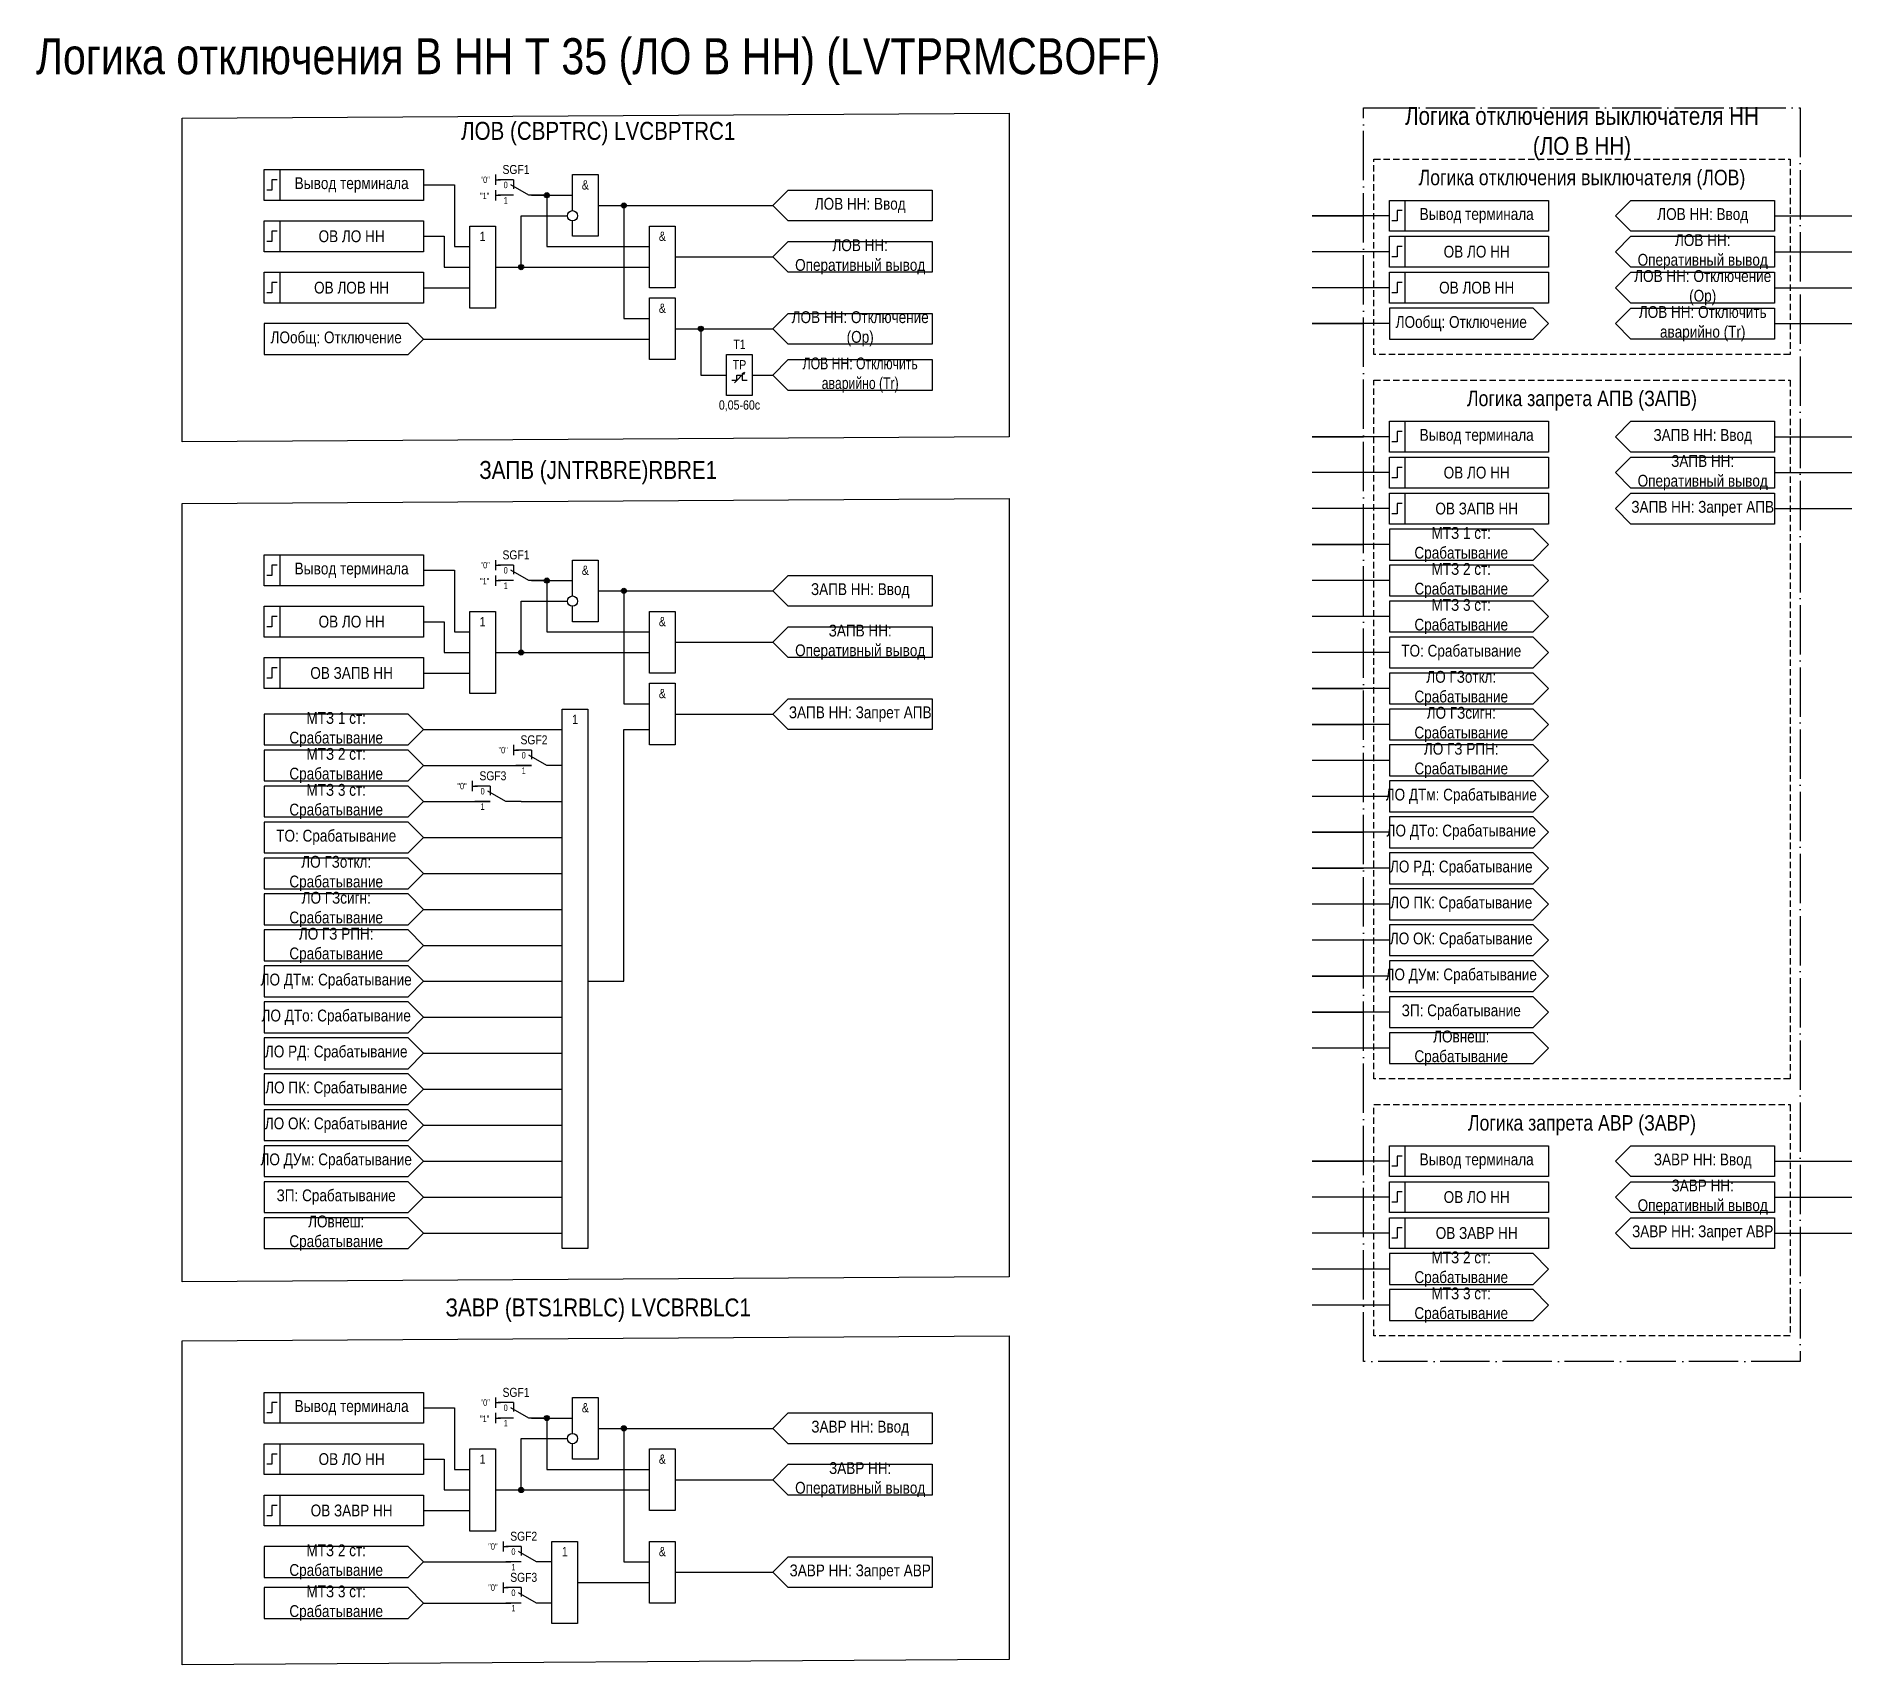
# Model space of a CAD drawing. Header units: millimetres. Extents: x -501 to 482, y 0 to 678.
# Drawn here: x -501.4 to -148, y 0 to 316.9 of the extents above; entities that cross this region are included whole.
import ezdxf
from ezdxf.enums import TextEntityAlignment as Align

# ---------------------------------------------------------------- set-up
doc = ezdxf.new("R2010")
doc.units = ezdxf.units.MM
doc.linetypes.add('ACAD_ISO04W100', pattern=[30, 24, -3, 0, -3])
doc.linetypes.add('штриховая2', pattern=[0.375, 0.25, -0.125])
doc.layers.add('TEXT', color=7, linetype='Continuous', lineweight=25)
doc.layers.add('Основная', color=7, linetype='Continuous')
doc.styles.add('2.5_Gost_RD', font='ARIALN.TTF', dxfattribs={"height": 2.5})
doc.styles.add('3.5_Gost_RD', font='ARIALN.TTF', dxfattribs={"height": 3.5})
doc.styles.add('Вывод', font='ARIALN.TTF', dxfattribs={"height": 2.5})
doc.styles.add('Компонент', font='ARIALN.TTF', dxfattribs={"height": 3.5})

msp = doc.modelspace()

# ---------------------------------------------------------------- texts
at = {"color": 2, "ltscale": 100, "insert": (-392, 312), "char_height": 7, "width": 218.5721, "attachment_point": 5, "style": '3.5_Gost_RD'}
msp.add_mtext('{\\C3;Логика отключения В НН Т 35 (ЛО В НН) (LVTPRMCBOFF)}', dxfattribs=at)
at = {"ltscale": 100, "attachment_point": 5}
for s, insert, char_height, width, style in [('ЛОВ (CBPTRC) {\\C6;LVCBPTRC1}', (-392, 298), 3.5, 140, '3.5_Gost_RD'), ('Вывод терминала', (-440, 288), 2.3, 28, '2.5_Gost_RD'), ('&', (-394.5, 288), 1.8, 5, '2.5_Gost_RD'), ('1', (-414.5, 278), 1.8, 5, '2.5_Gost_RD'), ('&', (-379.5, 278), 1.8, 5, '2.5_Gost_RD'), ('&', (-379.5, 264), 1.8, 5, '2.5_Gost_RD'), ('T1', (-364.5, 257), 1.8, 5, '2.5_Gost_RD'), ('TP', (-364.5, 253), 1.8, 5, '2.5_Gost_RD'), ('0,05-60с', (-364.5, 245), 1.8, 5, '2.5_Gost_RD'), ('ЗАПВ (JNTRBRE){\\C6;RBRE1}', (-392, 232), 3.5, 140, '3.5_Gost_RD'), ('МТЗ 1 ст: Срабатывание ', (-224, 218), 2.3, 28, '2.5_Gost_RD'), ('Вывод терминала', (-440, 213), 2.3, 28, '2.5_Gost_RD'), ('&', (-394.5, 213), 1.8, 5, '2.5_Gost_RD'), ('МТЗ 2 ст: Срабатывание ', (-224, 211), 2.3, 28, '2.5_Gost_RD'), ('МТЗ 3 ст: Срабатывание ', (-224, 204), 2.3, 28, '2.5_Gost_RD'), ('1', (-414.5, 203), 1.8, 5, '2.5_Gost_RD'), ('&', (-379.5, 203), 1.8, 5, '2.5_Gost_RD'), ('&', (-379.5, 189), 1.8, 5, '2.5_Gost_RD'), ('МТЗ 1 ст: Срабатывание ', (-443, 182), 2.3, 28, '2.5_Gost_RD'), ('1', (-396.5, 184), 1.8, 5, '2.5_Gost_RD'), ('МТЗ 2 ст: Срабатывание ', (-443, 175), 2.3, 28, '2.5_Gost_RD'), ('МТЗ 3 ст: Срабатывание ', (-443, 168), 2.3, 28, '2.5_Gost_RD'), ('ЛО ПК: Срабатывание', (-224, 148), 2.3, 28, '2.5_Gost_RD'), ('ЛО ОК: Срабатывание', (-224, 141), 2.3, 28, '2.5_Gost_RD'), ('ЛО ДУм: Срабатывание', (-224, 134), 2.3, 28, '2.5_Gost_RD'), ('ЛО ПК: Срабатывание', (-443, 112), 2.3, 28, '2.5_Gost_RD'), ('ЛО ОК: Срабатывание', (-443, 105), 2.3, 28, '2.5_Gost_RD'), ('ЛО ДУм: Срабатывание', (-443, 98), 2.3, 28, '2.5_Gost_RD'), ('МТЗ 2 ст: Срабатывание ', (-224, 77), 2.3, 28, '2.5_Gost_RD'), ('ЗАВР (BTS1RBLC) {\\C6;LVCBRBLC1}', (-392, 69), 3.5, 140, '3.5_Gost_RD'), ('МТЗ 3 ст: Срабатывание ', (-224, 70), 2.3, 28, '2.5_Gost_RD'), ('Вывод терминала', (-440, 50), 2.3, 28, '2.5_Gost_RD'), ('&', (-394.5, 50), 1.8, 5, '2.5_Gost_RD'), ('1', (-414.5, 40), 1.8, 5, '2.5_Gost_RD'), ('&', (-379.5, 40), 1.8, 5, '2.5_Gost_RD'), ('МТЗ 2 ст: Срабатывание ', (-443, 20), 2.3, 28, '2.5_Gost_RD'), ('1', (-398.5, 22), 1.8, 5, '2.5_Gost_RD'), ('&', (-379.5, 22), 1.8, 5, '2.5_Gost_RD'), ('МТЗ 3 ст: Срабатывание ', (-443, 12), 2.3, 28, '2.5_Gost_RD')]:
    msp.add_mtext(s, dxfattribs=dict(at, insert=insert, char_height=char_height, width=width, style=style))
at = {"color": 30, "ltscale": 100, "attachment_point": 5, "style": '3.5_Gost_RD'}
for s, insert, char_height, width in [('Логика отключения выключателя НН (ЛО В НН)', (-200.5, 298), 3.5, 76.6201), ('Логика отключения выключателя (ЛОВ)', (-200.5, 289), 3, 81), ('Логика запрета АПВ (ЗАПВ)', (-200.5, 246), 3, 81), ('Логика запрета АВР (ЗАВР)', (-200.5, 105), 3, 81)]:
    msp.add_mtext(s, dxfattribs=dict(at, insert=insert, char_height=char_height, width=width))
at = {"ltscale": 100, "char_height": 1.25, "attachment_point": 1, "style": '3.5_Gost_RD'}
for insert in [(-415, 286.5), (-415, 211.5), (-415, 48.5)]:
    msp.add_mtext_dynamic_manual_height_columns('"1"', width=2, gutter_width=17.5, heights=[0], dxfattribs=dict(at, insert=insert))
at = {"color": 0, "ltscale": 100, "char_height": 2.3, "width": 28, "attachment_point": 5, "style": '2.5_Gost_RD'}
for insert in [(-221, 282), (-221, 239), (-221, 98)]:
    msp.add_mtext('{\\C256;Вывод терминала}', dxfattribs=dict(at, insert=insert))
at = {"layer": 'TEXT', "ltscale": 100, "char_height": 2.3, "attachment_point": 5, "style": '2.5_Gost_RD'}
for s, insert, width in [('ЛОВ НН: Ввод', (-341, 284), 28), ('ЛОВ НН: Ввод', (-177, 282), 28), ('ЛОВ НН: Оперативный вывод', (-341, 274), 28), ('ЛОВ НН: Оперативный вывод', (-177, 275), 28), ('ЛОВ НН: Отключение (Op)', (-177, 268), 28), ('ЛОВ НН: Отключение (Op)', (-341, 260), 28), ('ЛОВ НН: Отключить аварийно (Tr)', (-177, 261), 29.7284), ('{\\W0.9;ЛОВ НН: Отключить аварийно (Tr)}', (-341, 251), 29.7284), ('ЗАПВ НН: Ввод', (-177, 239), 28), ('ЗАПВ НН: Оперативный вывод', (-177, 232), 28), ('ЗАПВ НН: Запрет АПВ', (-177, 225), 28), ('ЗАПВ НН: Ввод', (-341, 209), 28), ('ЗАПВ НН: Оперативный вывод', (-341, 199), 28), ('ЛО ГЗоткл: Срабатывание', (-224, 190), 28), ('ЗАПВ НН: Запрет АПВ', (-341, 185), 28), ('ЛО ГЗсигн: Срабатывание', (-224, 183), 28), ('ЛО ГЗ РПН: Срабатывание', (-224, 176), 28), ('ЛО ГЗоткл: Срабатывание', (-443, 154), 28), ('ЛО ГЗсигн: Срабатывание', (-443, 147), 28), ('ЛО ГЗ РПН: Срабатывание', (-443, 140), 28), ('ЗП: Срабатывание', (-224, 127), 28), ('ЛОвнеш: Срабатывание', (-224, 120), 28), ('ЗАВР НН: Ввод', (-177, 98), 28), ('ЗП: Срабатывание', (-443, 91), 28), ('ЗАВР НН: Оперативный вывод', (-177, 91), 28), ('ЛОвнеш: Срабатывание', (-443, 84), 28), ('ЗАВР НН: Запрет АВР', (-177, 84), 28), ('ЗАВР НН: Ввод', (-341, 46), 28), ('ЗАВР НН: Оперативный вывод', (-341, 36), 28), ('ЗАВР НН: Запрет АВР', (-341, 18), 28)]:
    msp.add_mtext(s, dxfattribs=dict(at, insert=insert, width=width))
at = {"layer": 'TEXT', "color": 0, "ltscale": 100, "char_height": 2.3, "width": 28, "attachment_point": 5, "style": '2.5_Gost_RD'}
for s, insert in [('{\\C256;ОВ ЛО НН}', (-440, 278)), ('{\\C256;ОВ ЛО НН}', (-221, 275)), ('{\\C256;ОВ ЛО НН}', (-221, 232)), ('{\\C256;ОВ ЛО НН}', (-440, 203)), ('{\\C256;ЛО ДТм: Срабатывание}', (-224, 169)), ('{\\C256;ЛО ДТо: Срабатывание}', (-224, 162)), ('{\\C256;ЛО РД: Срабатывание}', (-224, 155)), ('{\\C256;ЛО ДТм: Срабатывание}', (-443, 133)), ('{\\C256;ЛО ДТо: Срабатывание}', (-443, 126)), ('{\\C256;ЛО РД: Срабатывание}', (-443, 119)), ('{\\C256;ОВ ЛО НН}', (-221, 91)), ('{\\C256;ОВ ЛО НН}', (-440, 40))]:
    msp.add_mtext(s, dxfattribs=dict(at, insert=insert))
at = {"layer": 'Основная', "color": 0, "ltscale": 100, "char_height": 2.3, "width": 28, "attachment_point": 5, "style": '2.5_Gost_RD'}
for s, insert in [('{\\C256;ОВ ЛОВ НН}', (-440, 268)), ('{\\C256;ОВ ЛОВ НН}', (-221, 268)), ('{\\C256;ЛОобщ: Отключение}', (-224, 261)), ('{\\C256;ЛОобщ: Отключение}', (-443, 258)), ('{\\C256;ОВ ЗАПВ НН}', (-221, 225)), ('{\\C256;ТО: Срабатывание}', (-224, 197)), ('{\\C256;ОВ ЗАПВ НН}', (-440, 193)), ('{\\C256;ТО: Срабатывание}', (-443, 161)), ('{\\C256;ОВ ЗАВР НН}', (-221, 84)), ('{\\C256;ОВ ЗАВР НН}', (-440, 30))]:
    msp.add_mtext(s, dxfattribs=dict(at, insert=insert))

# ---------------------------------------------------------------- blocks, each defined once
blk = doc.blocks.new('Точка')
at = {"ltscale": 100}
h = blk.add_hatch(color=256, dxfattribs=at)
h.dxf.hatch_style = 1
edge = h.paths.add_edge_path()
edge.add_arc((0, 0), 0.5, 0, 360)
blk.add_circle((0, 0), 0.5, dxfattribs=at)
blk = doc.blocks.new('*U78')
at = {"layer": 'Основная', "color": 0}
blk.add_line((0, 0), (7, 4), dxfattribs=at)
at = {"layer": 'Основная', "ltscale": 0.35}
blk.add_line((6, 6), (6, 2.5), dxfattribs=at)
blk = doc.blocks.new('*U80')
at = {"layer": 'Основная', "color": 0}
for p, q in [((-3, 6), (-9, 6)), ((-3, 0), (-9, 0)), ((9, 0), (3, 0))]:
    blk.add_line(p, q, dxfattribs=at)
at = {"layer": 'Основная', "ltscale": 0.25, "xscale": -1}
blk.add_blockref('*U78', (3, 0), dxfattribs=at)
at = {"layer": 'Основная'}
for tag, height, style, p in [('В1', 2.5, 'Вывод', (-14, 6)), ('ОУ', 3.5, 'Компонент', (-2, 10)), ('В2', 2.5, 'Вывод', (-6, 4)), ('В3', 2.5, 'Вывод', (-6, -2))]:
    blk.add_attdef(tag, text='', height=height, dxfattribs=dict(at, style=style)).set_placement(p, align=Align.MIDDLE_CENTER)

# ---------------------------------------------------------------- linework, layer by layer
at = {"ltscale": 100}
for p, q in [((-412, 290), (-412, 288)), ((-412, 289), (-411, 289)), ((-412, 287), (-412, 285)), ((-412, 286), (-411, 286)), ((-238, 282), (-253, 282)), ((-253, 282), (-243, 282)), ((-163, 282), (-148, 282)), ((-238, 275), (-253, 275)), ((-163, 275), (-148, 275)), ((-238, 268), (-253, 268)), ((-163, 268), (-148, 268)), ((-355, 263), (-358, 260)), ((-358, 260), (-355, 257)), ((-238, 261), (-253, 261)), ((-253, 261), (-243, 261)), ((-163, 261), (-148, 261)), ((-365.5, 249.5), (-363.5, 251.5)), ((-363.5, 251.5), (-364.01, 251.25)), ((-363.5, 251.5), (-363.74, 251.02)), ((-238, 239), (-253, 239)), ((-253, 239), (-243, 239)), ((-163, 239), (-148, 239)), ((-238, 232), (-253, 232)), ((-163, 232), (-148, 232)), ((-238, 225), (-253, 225)), ((-163, 225), (-148, 225)), ((-238, 218), (-253, 218)), ((-253, 218), (-243, 218)), ((-412, 215), (-412, 213)), ((-412, 214), (-411, 214)), ((-412, 212), (-412, 210)), ((-412, 211), (-411, 211)), ((-238, 211), (-253, 211)), ((-238, 204), (-253, 204)), ((-238, 197), (-253, 197)), ((-355, 188), (-358, 185)), ((-238, 190), (-253, 190)), ((-253, 190), (-243, 190)), ((-358, 185), (-355, 182)), ((-238, 183), (-253, 183)), ((-253, 183), (-243, 183)), ((-408.5, 179), (-408.5, 177)), ((-408.5, 178), (-407.5, 178)), ((-408.5, 175), (-407.5, 175)), ((-238, 176), (-253, 176)), ((-416.5, 172), (-416.5, 170)), ((-416.5, 171), (-415.5, 171)), ((-416.5, 168), (-415.5, 168)), ((-407, 168), (-399, 168)), ((-238, 169), (-253, 169)), ((-238, 162), (-253, 162)), ((-253, 162), (-243, 162)), ((-238, 155), (-253, 155)), ((-253, 155), (-243, 155)), ((-238, 148), (-253, 148)), ((-238, 141), (-253, 141)), ((-238, 134), (-253, 134)), ((-253, 134), (-243, 134)), ((-238, 127), (-253, 127)), ((-253, 127), (-243, 127)), ((-238, 120), (-253, 120)), ((-238, 98), (-253, 98)), ((-253, 98), (-243, 98)), ((-163, 98), (-148, 98)), ((-238, 91), (-253, 91)), ((-163, 91), (-148, 91)), ((-191, 87), (-194, 84)), ((-238, 84), (-253, 84)), ((-194, 84), (-191, 81)), ((-163, 84), (-148, 84)), ((-238, 77), (-253, 77)), ((-238, 70), (-253, 70)), ((-412, 52), (-412, 50)), ((-412, 51), (-411, 51)), ((-412, 49), (-412, 47)), ((-412, 48), (-411, 48)), ((-410.5, 24), (-410.5, 22)), ((-410.5, 23), (-409.5, 23)), ((-410.5, 20), (-409.5, 20)), ((-355, 21), (-358, 18)), ((-358, 18), (-355, 15)), ((-410.5, 16), (-410.5, 14)), ((-410.5, 15), (-409.5, 15)), ((-410.5, 12), (-409.5, 12))]:
    msp.add_line(p, q, dxfattribs=at)
at = {"color": 2, "ltscale": 100}
for points in [[(-473, 301), (-312, 302), (-312, 239), (-473, 238)], [(-473, 226), (-312, 227), (-312, 75.5), (-473, 74.5)], [(-473, 63), (-312, 64), (-312, 1), (-473, 0)]]:
    msp.add_lwpolyline(points, close=True, dxfattribs=at)
at = {"color": 251, "linetype": 'ACAD_ISO04W100', "lineweight": 30, "ltscale": 0.4, "true_color": 0x58595b}
msp.add_lwpolyline([(-243, 303), (-158, 303), (-158, 59), (-243, 59)], close=True, dxfattribs=at)
at = {"ltscale": 100}
for points in [[(-457, 291), (-454, 291), (-454, 285), (-457, 285)], [(-457, 291), (-426, 291), (-426, 285), (-457, 285)], [(-238, 285), (-235, 285), (-235, 279), (-238, 279)], [(-238, 285), (-207, 285), (-207, 279), (-238, 279)], [(-457, 281), (-454, 281), (-454, 275), (-457, 275)], [(-457, 281), (-426, 281), (-426, 275), (-457, 275)], [(-417, 280), (-412, 280), (-412, 264), (-417, 264)], [(-382, 280), (-377, 280), (-377, 268), (-382, 268)], [(-238, 278), (-235, 278), (-235, 272), (-238, 272)], [(-238, 278), (-207, 278), (-207, 272), (-238, 272)], [(-457, 271), (-454, 271), (-454, 265), (-457, 265)], [(-457, 271), (-426, 271), (-426, 265), (-457, 265)], [(-238, 271), (-235, 271), (-235, 265), (-238, 265)], [(-238, 271), (-207, 271), (-207, 265), (-238, 265)], [(-382, 266), (-377, 266), (-377, 254), (-382, 254)], [(-367, 255), (-362, 255), (-362, 247), (-367, 247)], [(-238, 242), (-235, 242), (-235, 236), (-238, 236)], [(-238, 242), (-207, 242), (-207, 236), (-238, 236)], [(-238, 235), (-235, 235), (-235, 229), (-238, 229)], [(-238, 235), (-207, 235), (-207, 229), (-238, 229)], [(-238, 228), (-235, 228), (-235, 222), (-238, 222)], [(-238, 228), (-207, 228), (-207, 222), (-238, 222)], [(-457, 216), (-454, 216), (-454, 210), (-457, 210)], [(-457, 216), (-426, 216), (-426, 210), (-457, 210)], [(-457, 206), (-454, 206), (-454, 200), (-457, 200)], [(-457, 206), (-426, 206), (-426, 200), (-457, 200)], [(-417, 205), (-412, 205), (-412, 189), (-417, 189)], [(-382, 205), (-377, 205), (-377, 193), (-382, 193)], [(-457, 196), (-454, 196), (-454, 190), (-457, 190)], [(-457, 196), (-426, 196), (-426, 190), (-457, 190)], [(-382, 191), (-377, 191), (-377, 179), (-382, 179)], [(-399, 186), (-394, 186), (-394, 81), (-399, 81)], [(-238, 101), (-235, 101), (-235, 95), (-238, 95)], [(-238, 101), (-207, 101), (-207, 95), (-238, 95)], [(-238, 94), (-235, 94), (-235, 88), (-238, 88)], [(-238, 94), (-207, 94), (-207, 88), (-238, 88)], [(-238, 87), (-235, 87), (-235, 81), (-238, 81)], [(-238, 87), (-207, 87), (-207, 81), (-238, 81)], [(-457, 53), (-454, 53), (-454, 47), (-457, 47)], [(-457, 53), (-426, 53), (-426, 47), (-457, 47)], [(-457, 43), (-454, 43), (-454, 37), (-457, 37)], [(-457, 43), (-426, 43), (-426, 37), (-457, 37)], [(-417, 42), (-412, 42), (-412, 26), (-417, 26)], [(-382, 42), (-377, 42), (-377, 30), (-382, 30)], [(-457, 33), (-454, 33), (-454, 27), (-457, 27)], [(-457, 33), (-426, 33), (-426, 27), (-457, 27)], [(-401, 24), (-396, 24), (-396, 8), (-401, 8)], [(-382, 24), (-377, 24), (-377, 12), (-382, 12)]]:
    msp.add_lwpolyline(points, close=True, dxfattribs=at)
for points in [[(-397, 283), (-397, 290), (-392, 290), (-392, 278), (-397, 278), (-397, 281)], [(-426, 288), (-420, 288), (-420, 276), (-417, 276)], [(-358, 284), (-355, 287), (-327, 287), (-327, 281), (-355, 281), (-358, 284)], [(-405, 286), (-397, 286)], [(-405, 286), (-402, 286), (-402, 276), (-382, 276)], [(-392, 284), (-358, 284)], [(-392, 284), (-387, 284), (-387, 262), (-382, 262)], [(-194, 282), (-191, 285), (-163, 285), (-163, 279), (-191, 279), (-194, 282)], [(-412, 272), (-407, 272), (-407, 282), (-398, 282)], [(-426, 278), (-422, 278), (-422, 272), (-417, 272)], [(-358, 274), (-355, 277), (-327, 277), (-327, 271), (-355, 271), (-358, 274)], [(-194, 275), (-191, 278), (-163, 278), (-163, 272), (-191, 272), (-194, 275)], [(-377, 274), (-358, 274)], [(-412, 272), (-382, 272)], [(-426, 268), (-417, 268)], [(-358, 260), (-355, 263), (-327, 263), (-327, 257), (-355, 257), (-358, 260)], [(-207, 261), (-210, 264), (-238, 264), (-238, 258), (-210, 258), (-207, 261)], [(-426, 258), (-429, 261), (-457, 261), (-457, 255), (-429, 255), (-426, 258)], [(-426, 258), (-382, 258)], [(-377, 260), (-358, 260)], [(-377, 260), (-372, 260), (-372, 251), (-367, 251)], [(-366, 250), (-365, 250), (-365, 251), (-364, 251), (-364, 250), (-363, 250)], [(-362, 251), (-358, 251)], [(-358, 251), (-355, 254), (-327, 254), (-327, 248), (-355, 248), (-358, 251)], [(-194, 239), (-191, 242), (-163, 242), (-163, 236), (-191, 236), (-194, 239)], [(-194, 232), (-191, 235), (-163, 235), (-163, 229), (-191, 229), (-194, 232)], [(-207, 218), (-210, 221), (-238, 221), (-238, 215), (-210, 215), (-207, 218)], [(-426, 213), (-420, 213), (-420, 201), (-417, 201)], [(-397, 208), (-397, 215), (-392, 215), (-392, 203), (-397, 203), (-397, 206)], [(-207, 211), (-210, 214), (-238, 214), (-238, 208), (-210, 208), (-207, 211)], [(-405, 211), (-397, 211)], [(-405, 211), (-402, 211), (-402, 201), (-382, 201)], [(-392, 209), (-358, 209)], [(-392, 209), (-387, 209), (-387, 187), (-382, 187)], [(-358, 209), (-355, 212), (-327, 212), (-327, 206), (-355, 206), (-358, 209)], [(-412, 197), (-407, 197), (-407, 207), (-398, 207)], [(-207, 204), (-210, 207), (-238, 207), (-238, 201), (-210, 201), (-207, 204)], [(-426, 203), (-422, 203), (-422, 197), (-417, 197)], [(-358, 199), (-355, 202), (-327, 202), (-327, 196), (-355, 196), (-358, 199)], [(-377, 199), (-358, 199)], [(-207, 197), (-210, 200), (-238, 200), (-238, 194), (-210, 194), (-207, 197)], [(-412, 197), (-382, 197)], [(-426, 193), (-417, 193)], [(-207, 190), (-210, 193), (-238, 193), (-238, 187), (-210, 187), (-207, 190)], [(-358, 185), (-355, 188), (-327, 188), (-327, 182), (-355, 182), (-358, 185)], [(-426, 182), (-429, 185), (-457, 185), (-457, 179), (-429, 179), (-426, 182)], [(-377, 185), (-358, 185)], [(-207, 183), (-210, 186), (-238, 186), (-238, 180), (-210, 180), (-207, 183)], [(-426, 182), (-399, 182)], [(-394, 133), (-387, 133), (-387, 182), (-382, 182)], [(-426, 175), (-429, 178), (-457, 178), (-457, 172), (-429, 172), (-426, 175)], [(-207, 176), (-210, 179), (-238, 179), (-238, 173), (-210, 173), (-207, 176)], [(-426, 175), (-405, 175)], [(-426, 168), (-429, 171), (-457, 171), (-457, 165), (-429, 165), (-426, 168)], [(-207, 169), (-210, 172), (-238, 172), (-238, 166), (-210, 166), (-207, 169)], [(-426, 168), (-413, 168)], [(-426, 161), (-429, 164), (-457, 164), (-457, 158), (-429, 158), (-426, 161)], [(-207, 162), (-210, 165), (-238, 165), (-238, 159), (-210, 159), (-207, 162)], [(-426, 161), (-399, 161)], [(-426, 154), (-429, 157), (-457, 157), (-457, 151), (-429, 151), (-426, 154)], [(-207, 155), (-210, 158), (-238, 158), (-238, 152), (-210, 152), (-207, 155)], [(-426, 154), (-399, 154)], [(-426, 147), (-429, 150), (-457, 150), (-457, 144), (-429, 144), (-426, 147)], [(-207, 148), (-210, 151), (-238, 151), (-238, 145), (-210, 145), (-207, 148)], [(-426, 147), (-399, 147)], [(-426, 140), (-429, 143), (-457, 143), (-457, 137), (-429, 137), (-426, 140)], [(-207, 141), (-210, 144), (-238, 144), (-238, 138), (-210, 138), (-207, 141)], [(-426, 140), (-399, 140)], [(-426, 133), (-429, 136), (-457, 136), (-457, 130), (-429, 130), (-426, 133)], [(-207, 134), (-210, 137), (-238, 137), (-238, 131), (-210, 131), (-207, 134)], [(-426, 133), (-399, 133)], [(-426, 126), (-429, 129), (-457, 129), (-457, 123), (-429, 123), (-426, 126)], [(-207, 127), (-210, 130), (-238, 130), (-238, 124), (-210, 124), (-207, 127)], [(-426, 126), (-399, 126)], [(-426, 119), (-429, 122), (-457, 122), (-457, 116), (-429, 116), (-426, 119)], [(-207, 120), (-210, 123), (-238, 123), (-238, 117), (-210, 117), (-207, 120)], [(-426, 119), (-399, 119)], [(-426, 112), (-429, 115), (-457, 115), (-457, 109), (-429, 109), (-426, 112)], [(-426, 112), (-399, 112)], [(-426, 105), (-429, 108), (-457, 108), (-457, 102), (-429, 102), (-426, 105)], [(-426, 105), (-399, 105)], [(-426, 98), (-429, 101), (-457, 101), (-457, 95), (-429, 95), (-426, 98)], [(-194, 98), (-191, 101), (-163, 101), (-163, 95), (-191, 95), (-194, 98)], [(-426, 98), (-399, 98)], [(-426, 91), (-429, 94), (-457, 94), (-457, 88), (-429, 88), (-426, 91)], [(-194, 91), (-191, 94), (-163, 94), (-163, 88), (-191, 88), (-194, 91)], [(-426, 91), (-399, 91)], [(-426, 84), (-429, 87), (-457, 87), (-457, 81), (-429, 81), (-426, 84)], [(-194, 84), (-191, 87), (-163, 87), (-163, 81), (-191, 81), (-194, 84)], [(-426, 84), (-399, 84)], [(-207, 77), (-210, 80), (-238, 80), (-238, 74), (-210, 74), (-207, 77)], [(-207, 70), (-210, 73), (-238, 73), (-238, 67), (-210, 67), (-207, 70)], [(-426, 50), (-420, 50), (-420, 38), (-417, 38)], [(-397, 45), (-397, 52), (-392, 52), (-392, 40), (-397, 40), (-397, 43)], [(-405, 48), (-397, 48)], [(-405, 48), (-402, 48), (-402, 38), (-382, 38)], [(-392, 46), (-358, 46)], [(-392, 46), (-387, 46), (-387, 20), (-382, 20)], [(-358, 46), (-355, 49), (-327, 49), (-327, 43), (-355, 43), (-358, 46)], [(-412, 34), (-407, 34), (-407, 44), (-398, 44)], [(-426, 40), (-422, 40), (-422, 34), (-417, 34)], [(-358, 36), (-355, 39), (-327, 39), (-327, 33), (-355, 33), (-358, 36)], [(-377, 36), (-358, 36)], [(-412, 34), (-382, 34)], [(-426, 30), (-417, 30)], [(-426, 20), (-429, 23), (-457, 23), (-457, 17), (-429, 17), (-426, 20)], [(-426, 20), (-409, 20)], [(-377, 18), (-358, 18)], [(-358, 18), (-355, 21), (-327, 21), (-327, 15), (-355, 15), (-358, 18)], [(-426, 12), (-429, 15), (-457, 15), (-457, 9), (-429, 9), (-426, 12)], [(-396, 16), (-382, 16)], [(-426, 12), (-409, 12)]]:
    msp.add_lwpolyline(points, dxfattribs=at)
at = {"linetype": 'штриховая2', "ltscale": 5}
for points in [[(-241, 293), (-160, 293), (-160, 255), (-241, 255)], [(-241, 250), (-160, 250), (-160, 114), (-241, 114)], [(-241, 109), (-160, 109), (-160, 64), (-241, 64)]]:
    msp.add_lwpolyline(points, close=True, dxfattribs=at)
at = {"lineweight": 30, "ltscale": 100}
for points in [[(-454.5, 289), (-455.5, 289), (-455.5, 287), (-456.5, 287)], [(-235.5, 283), (-236.5, 283), (-236.5, 281), (-237.5, 281)], [(-454.5, 279), (-455.5, 279), (-455.5, 277), (-456.5, 277)], [(-235.5, 276), (-236.5, 276), (-236.5, 274), (-237.5, 274)], [(-454.5, 269), (-455.5, 269), (-455.5, 267), (-456.5, 267)], [(-235.5, 269), (-236.5, 269), (-236.5, 267), (-237.5, 267)], [(-235.5, 240), (-236.5, 240), (-236.5, 238), (-237.5, 238)], [(-235.5, 233), (-236.5, 233), (-236.5, 231), (-237.5, 231)], [(-235.5, 226), (-236.5, 226), (-236.5, 224), (-237.5, 224)], [(-454.5, 214), (-455.5, 214), (-455.5, 212), (-456.5, 212)], [(-454.5, 204), (-455.5, 204), (-455.5, 202), (-456.5, 202)], [(-454.5, 194), (-455.5, 194), (-455.5, 192), (-456.5, 192)], [(-235.5, 99), (-236.5, 99), (-236.5, 97), (-237.5, 97)], [(-235.5, 92), (-236.5, 92), (-236.5, 90), (-237.5, 90)], [(-235.5, 85), (-236.5, 85), (-236.5, 83), (-237.5, 83)], [(-454.5, 51), (-455.5, 51), (-455.5, 49), (-456.5, 49)], [(-454.5, 41), (-455.5, 41), (-455.5, 39), (-456.5, 39)], [(-454.5, 31), (-455.5, 31), (-455.5, 29), (-456.5, 29)]]:
    msp.add_lwpolyline(points, dxfattribs=at)
for centre in [(-397, 282), (-397, 207), (-397, 44)]:
    msp.add_circle(centre, 1)
at = {"layer": 'Основная', "ltscale": 100}
for points in [[(-163, 271), (-163, 265), (-191, 265), (-194, 268), (-191, 271)], [(-163, 264), (-163, 258), (-191, 258), (-194, 261), (-191, 264)], [(-163, 228), (-163, 222), (-191, 222), (-194, 225), (-191, 228)]]:
    msp.add_lwpolyline(points, close=True, dxfattribs=at)

# ---------------------------------------------------------------- block references
at = {"ltscale": 100}
for p in [(-402, 286), (-387, 284), (-407, 272), (-372, 260), (-402, 211), (-387, 209), (-407, 197), (-402, 48), (-387, 46), (-407, 34)]:
    msp.add_blockref('Точка', p, dxfattribs=at)
at = {"layer": 'Основная', "ltscale": 0.25, "xscale": 0.5, "yscale": 0.5, "zscale": 0.5}
for p, values in [((-407, 286), {'ОУ': 'SGF1', 'В1': '"0"', 'В2': '0', 'В3': '1'}), ((-407, 211), {'ОУ': 'SGF1', 'В1': '"0"', 'В2': '0', 'В3': '1'}), ((-403.5, 175), {'ОУ': 'SGF2', 'В1': '"0"', 'В2': '0', 'В3': '1'}), ((-411.5, 168), {'ОУ': 'SGF3', 'В1': '"0"', 'В2': '0', 'В3': '1'}), ((-407, 48), {'ОУ': 'SGF1', 'В1': '"0"', 'В2': '0', 'В3': '1'}), ((-405.5, 20), {'ОУ': 'SGF2', 'В1': '"0"', 'В2': '0', 'В3': '1'}), ((-405.5, 12), {'ОУ': 'SGF3', 'В1': '"0"', 'В2': '0', 'В3': '1'})]:
    msp.add_blockref('*U80', p, dxfattribs=at).add_auto_attribs(values)

msp.set_redraw_order([(e.dxf.handle, doc.entitydb.next_handle()) for e in msp.query("TEXT MTEXT ATTDEF DIMENSION ARC_DIMENSION")])  # texts and dimensions are drawn at this point

doc.saveas('drawing.dxf')
